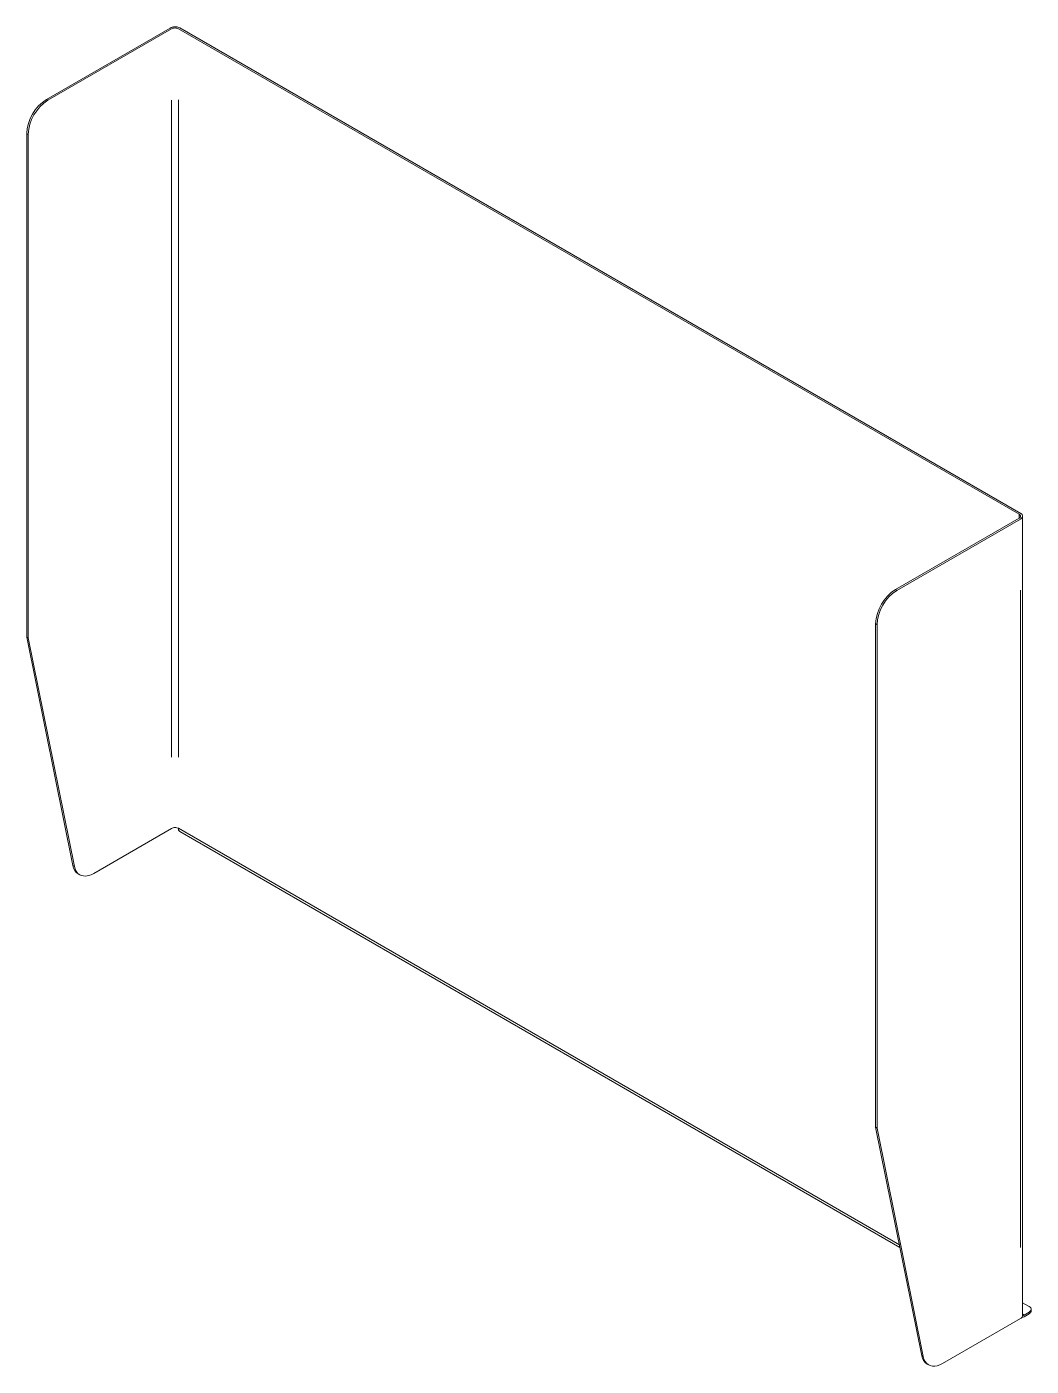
# Model space of a CAD drawing. Header units: millimetres. Extents: x 2480 to 5623, y 2143 to 3938.
# Drawn here: x 4905 to 5623, y 2850 to 3808 of the extents above; entities that cross this region are included whole.
import ezdxf

# ---------------------------------------------------------------- set-up
doc = ezdxf.new("R2010")
doc.units = ezdxf.units.MM

msp = doc.modelspace()

# ---------------------------------------------------------------- linework, layer by layer
at = {"color": 7, "linetype": 'Continuous', "lineweight": 15}
for p, q in [((4919.3806, 3755.6278), (5007.7689, 3806.6533)), ((5008.7822, 3806.0683), (4920.3939, 3755.0428)), ((5013.6215, 3806.1321), (5614.8433, 3459.0541)), ((5615.904, 3459.6664), (5014.6821, 3806.7444)), ((4905.2385, 3371.308), (4905.2385, 3731.1329)), ((4906.2517, 3730.5479), (4906.2517, 3370.7231)), ((5617.2581, 2886.177), (5617.2581, 3457.7555)), ((5614.7328, 3456.2605), (5526.3445, 3405.235)), ((5527.3578, 3404.65), (5615.7461, 3455.6755)), ((5512.2023, 3020.9153), (5512.2023, 3380.7401)), ((5513.2156, 3380.1551), (5513.2156, 3020.3303)), ((4905.2385, 3371.308), (4906.2517, 3370.7231)), ((4938.2476, 3207.9316), (4905.2385, 3371.308)), ((4906.2517, 3370.7231), (4939.2609, 3207.3467)), ((4953.1041, 3202.3474), (5008.7822, 3234.4897)), ((5529.1703, 2936.9335), (5013.6215, 3234.5535)), ((5013.6215, 3234.5535), (5529.1703, 2936.9335)), ((5014.6572, 3232.2643), (5529.5571, 2935.0189)), ((4942.0916, 3201.9422), (4943.1049, 3201.3573)), ((5512.2023, 3020.9153), (5513.2156, 3020.3303)), ((5545.2115, 2857.5389), (5512.2023, 3020.9153)), ((5513.2156, 3020.3303), (5546.2248, 2856.9539)), ((5622.0267, 2892.7169), (5617.2581, 2895.4698)), ((5615.7461, 2884.0969), (5560.068, 2851.9546)), ((5621.9144, 2888.6997), (5618.3789, 2886.6587)), ((5618.3789, 2885.4339), (5621.9144, 2887.4749)), ((5623.4124, 2889.5356), (5623.4124, 2890.7751)), ((5549.0555, 2851.5494), (5550.0688, 2850.9645))]:
    msp.add_line(p, q, dxfattribs=at)
at = {"color": 8, "linetype": 'Continuous', "lineweight": 15}
for p, q in [((4919.5117, 3755.5521), (4920.2628, 3755.1185)), ((5008.7822, 3285.3908), (5008.7822, 3755.1673)), ((5013.6215, 3285.4546), (5013.6215, 3755.2311)), ((4906.1206, 3730.6236), (4905.3696, 3731.0572)), ((5614.8433, 3456.5844), (5614.8433, 3458.8127)), ((5526.4756, 3405.1593), (5527.2267, 3404.7257)), ((5615.7461, 3404.7745), (5615.7461, 2934.998)), ((5513.0845, 3380.2308), (5512.3334, 3380.6644)), ((4938.3787, 3207.856), (4939.1298, 3207.4224)), ((5618.2339, 2886.7424), (5617.4031, 2887.222)), ((5621.9144, 2888.5906), (5621.9144, 2887.5839)), ((5545.3426, 2857.4632), (5546.0937, 2857.0296))]:
    msp.add_line(p, q, dxfattribs=at)
at = {"color": 7, "linetype": 'Continuous', "lineweight": 15, "flags": 128}
for points in [[(4939.2609, 3207.3467), (4939.7832, 3205.5043), (4940.5532, 3203.9069), (4941.5566, 3202.5842), (4942.7748, 3201.5608), (4944.1852, 3200.8558), (4945.7614, 3200.4823), (4947.4741, 3200.4472), (4949.2916, 3200.7511), (4951.1799, 3201.3885), (4953.1041, 3202.3474)], [(5546.2248, 2856.9539), (5546.7471, 2855.1115), (5547.5171, 2853.5141), (5548.5205, 2852.1914), (5549.7387, 2851.168), (5551.149, 2850.463), (5552.7252, 2850.0895), (5554.438, 2850.0544), (5556.2554, 2850.3583), (5558.1438, 2850.9957), (5560.068, 2851.9546)]]:
    msp.add_lwpolyline(points, dxfattribs=at)
at = {"color": 7, "linetype": 'Continuous', "lineweight": 15}
for centre, radius, start, end in [((4935.8238, 3729.8044), 30.6141, 122.4871281, 177.5128718), ((4936.8373, 3729.2193), 30.6144, 122.4873456, 177.5126543), ((5542.7876, 3379.4116), 30.6141, 122.487129, 177.5128714), ((5543.8011, 3378.8265), 30.6144, 122.4873456, 177.5126543), ((5016.0715, 3234.2831), 2.4649, 173.7011525, 234.9866671), ((4946.6872, 3209.1199), 8.5229, 188.0145827, 237.3700982), ((5616.724, 2888.0389), 3.0862, 270.3863547, 302.4253819), ((5617.2199, 2888.4836), 2.1619, 270.4746701, 302.4180939), ((5553.6511, 2858.7272), 8.5229, 188.0145819, 237.3700991)]:
    msp.add_arc(centre, radius, start, end, dxfattribs=at)
for points, knots in [([(5007.7689, 3806.6533), (5008.1856, 3806.8938), (5008.7077, 3807.1114), (5009.6074, 3807.3458), (5009.9258, 3807.4085), (5010.5826, 3807.4961), (5010.9208, 3807.5209), (5011.5957, 3807.5298), (5011.9323, 3807.5139), (5012.5828, 3807.4435), (5012.8966, 3807.3891), (5013.7787, 3807.1783), (5014.2841, 3806.9742), (5014.6821, 3806.7444)], [0, 0, 0, 0, 0.25, 0.25, 0.375, 0.375, 0.5, 0.5, 0.625, 0.625, 0.75, 0.75, 1, 1, 1, 1]), ([(5008.7822, 3806.0683), (5009.0739, 3806.2367), (5009.4394, 3806.389), (5010.2791, 3806.6077), (5010.7523, 3806.6726), (5011.6972, 3806.685), (5012.1657, 3806.6326), (5012.989, 3806.4358), (5013.3428, 3806.293), (5013.6215, 3806.1321)], [0, 0, 0, 0, 0.25, 0.25, 0.5, 0.5, 0.75, 0.75, 1, 1, 1, 1]), ([(5614.8433, 3459.0541), (5615.122, 3458.8932), (5615.3694, 3458.689), (5615.7103, 3458.2137), (5615.8011, 3457.9432), (5615.7795, 3457.3978), (5615.6672, 3457.1246), (5615.2884, 3456.6398), (5615.0245, 3456.4289), (5614.7328, 3456.2605)], [0, 0, 0, 0, 0.25, 0.25, 0.5, 0.5, 0.75, 0.75, 1, 1, 1, 1]), ([(5615.7461, 3455.6755), (5616.1628, 3455.916), (5616.5398, 3456.2174), (5616.9457, 3456.7368), (5617.0543, 3456.9207), (5617.2061, 3457.2998), (5617.2491, 3457.495), (5617.2645, 3457.8847), (5617.2369, 3458.079), (5617.115, 3458.4545), (5617.0208, 3458.6356), (5616.6556, 3459.1449), (5616.302, 3459.4366), (5615.904, 3459.6664)], [0, 0, 0, 0, 0.25, 0.25, 0.375, 0.375, 0.5, 0.5, 0.625, 0.625, 0.75, 0.75, 1, 1, 1, 1]), ([(5013.6215, 3234.5535), (5013.3428, 3234.7144), (5012.989, 3234.8572), (5012.1657, 3235.054), (5011.6972, 3235.1064), (5010.7523, 3235.094), (5010.2791, 3235.0292), (5009.4394, 3234.8104), (5009.0739, 3234.6581), (5008.7822, 3234.4897)], [0, 0, 0, 0, 0.25, 0.25, 0.5, 0.5, 0.75, 0.75, 1, 1, 1, 1]), ([(5621.9144, 2888.6997), (5622.3701, 2888.9627), (5622.7395, 2889.2754), (5623.2522, 2889.9576), (5623.3955, 2890.3273), (5623.4265, 2891.071), (5623.3141, 2891.444), (5622.8421, 2892.1359), (5622.4824, 2892.4538), (5622.0267, 2892.7169)], [0, 0, 0, 0, 0.25, 0.25, 0.5, 0.5, 0.75, 0.75, 1, 1, 1, 1]), ([(5617.1998, 2886.1786), (5617.2012, 2885.9802), (5617.205, 2885.4633), (5616.6747, 2884.7257), (5616.0322, 2884.2906), (5615.7461, 2884.0969)], [0, 0, 0, 0, 0.25690166, 0.66911026, 1, 1, 1, 1]), ([(5623.4106, 2889.5429), (5623.4112, 2889.5323), (5623.4139, 2889.4852), (5623.4068, 2889.4016), (5623.3906, 2889.2558), (5623.3581, 2889.1107), (5623.3121, 2888.967), (5623.2565, 2888.8244), (5623.187, 2888.6837), (5623.104, 2888.5456), (5623.0121, 2888.4095), (5622.907, 2888.2763), (5622.7894, 2888.1469), (5622.6951, 2888.0518), (5622.5612, 2887.9278), (5622.4155, 2887.8081), (5622.2586, 2887.6934), (5622.1076, 2887.5903), (5621.989, 2887.5195), (5621.9144, 2887.4749)], [0, 0, 0, 0, 0.01382425, 0.06146384, 0.10910336, 0.20443447, 0.25207381, 0.29971309, 0.39504231, 0.44268142, 0.49032049, 0.58564818, 0.63328712, 0.68092604, 0.72856492, 0.82389134, 0.87153016, 0.91916897, 1, 1, 1, 1])]:
    msp.add_open_spline(points, degree=3, knots=knots, dxfattribs=at)

doc.saveas('drawing.dxf')
